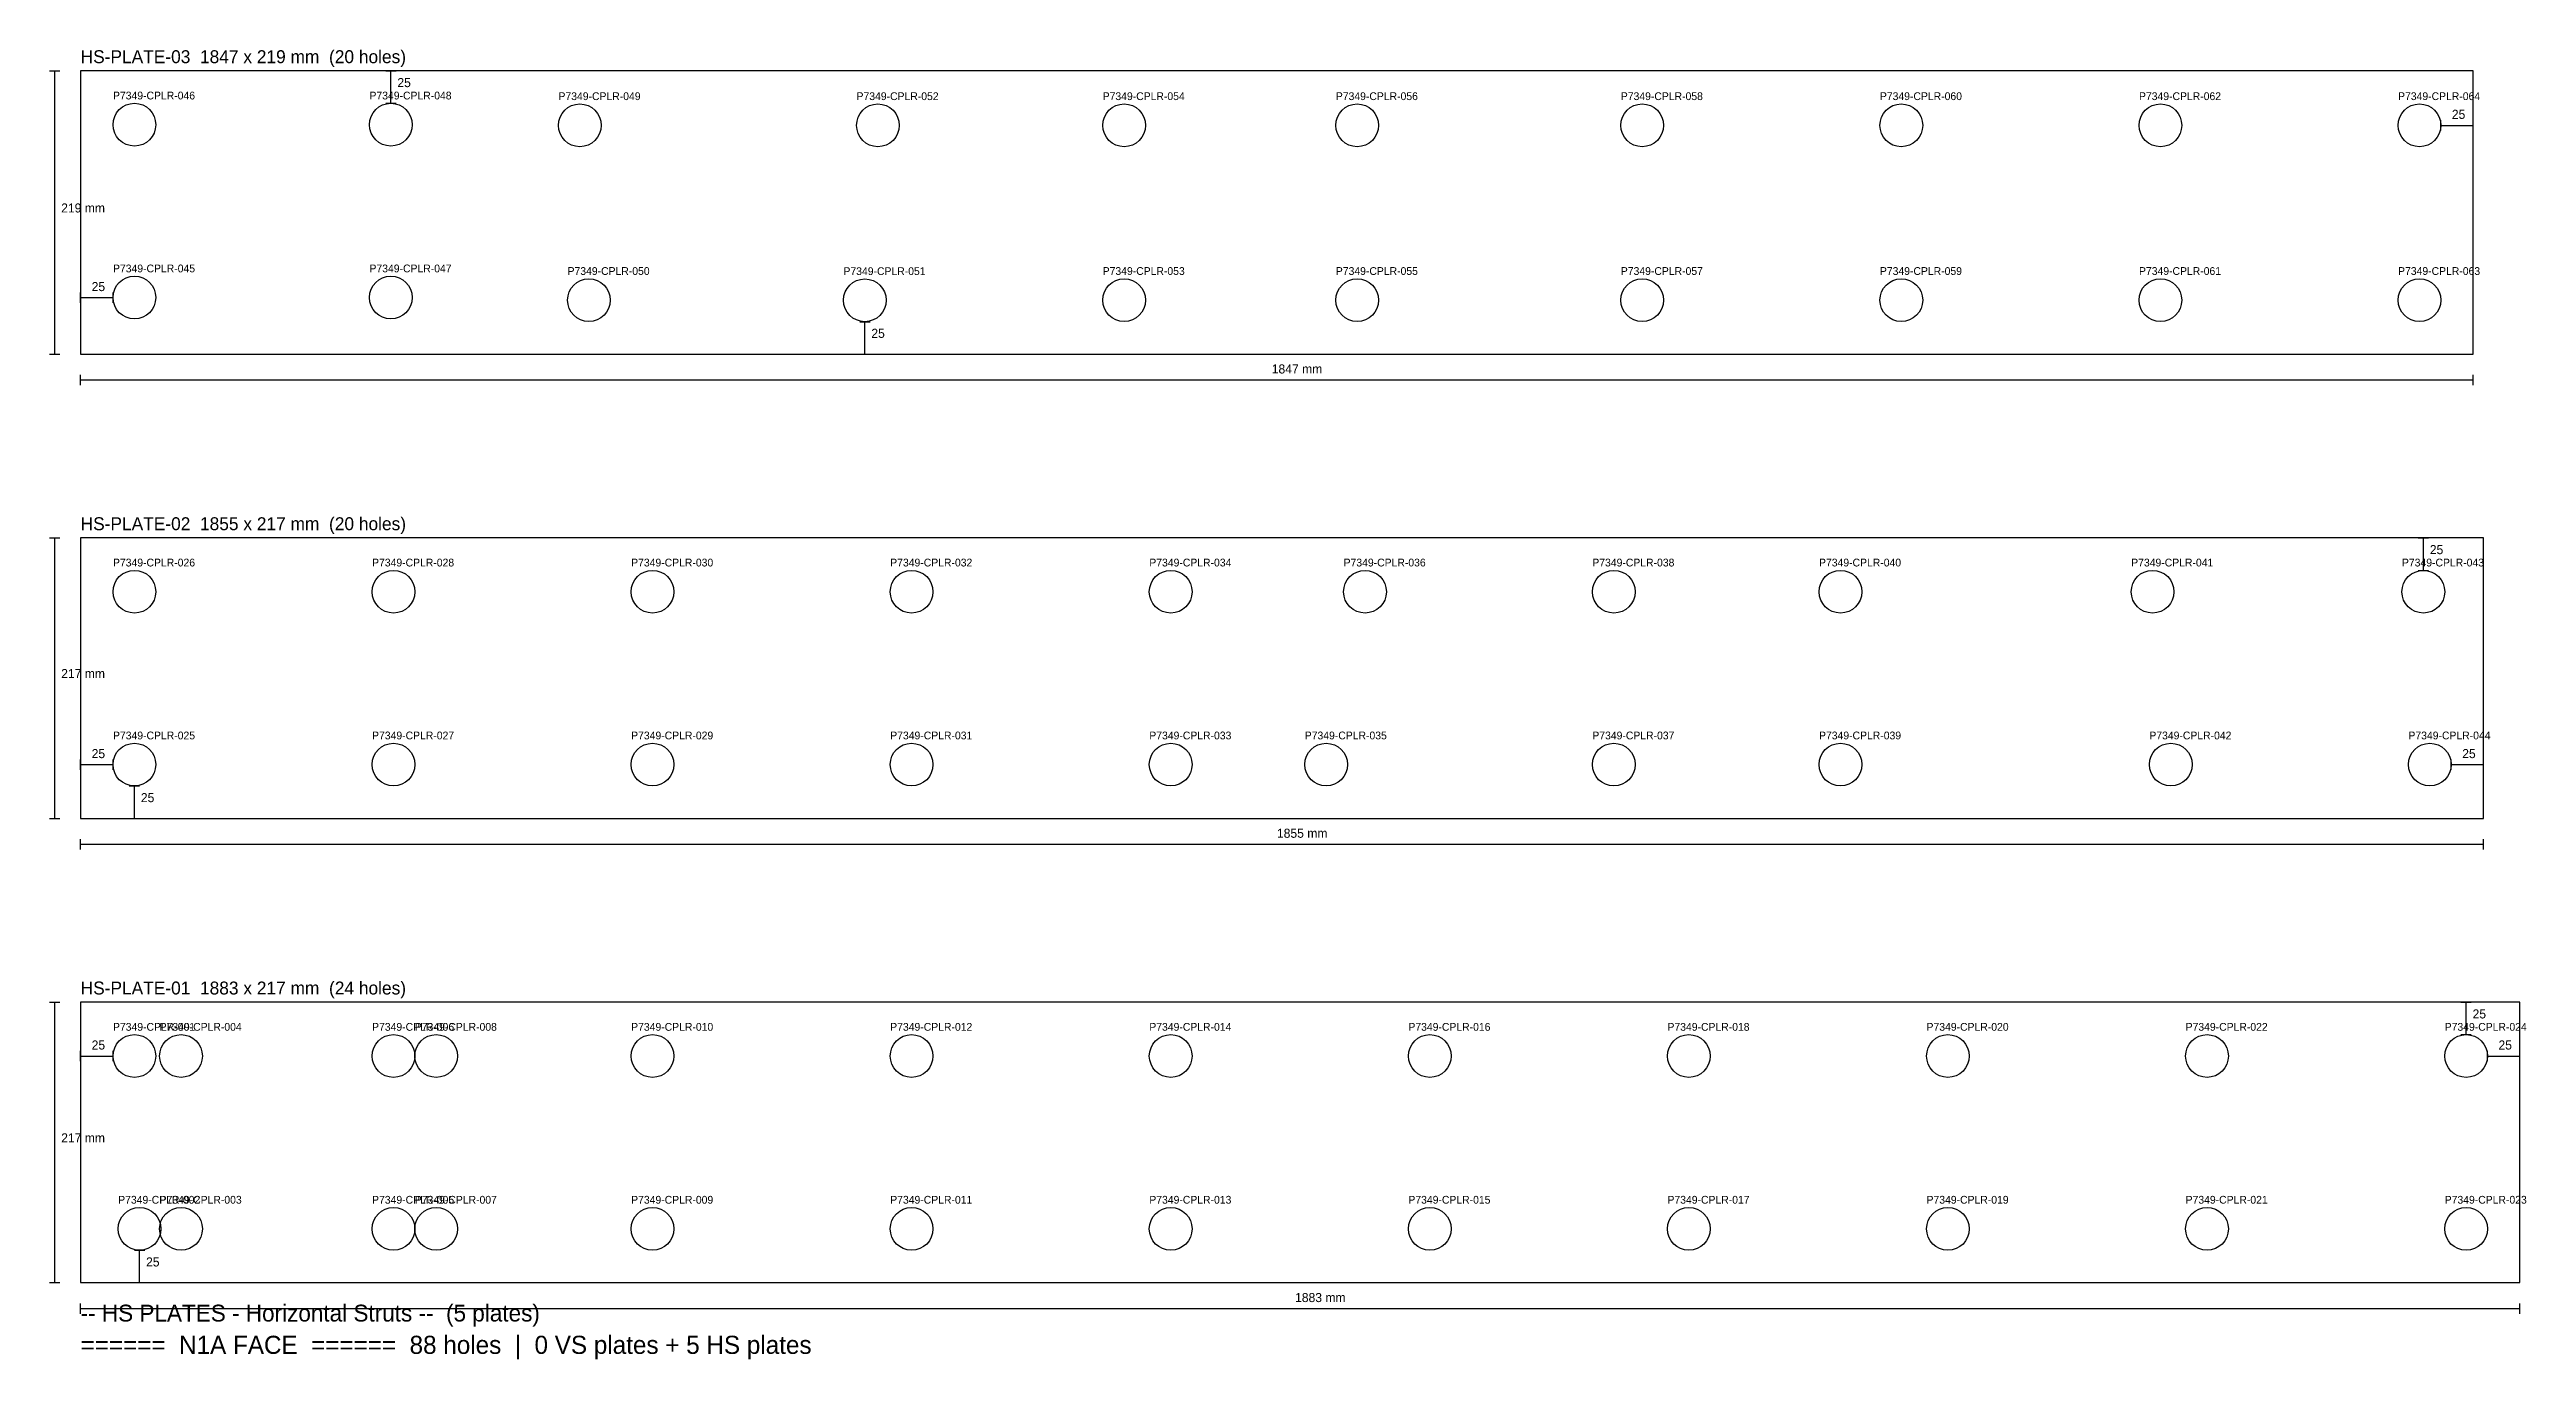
# Model space of a CAD drawing. Extents: x 56 to 1978, y 61 to 5964.
# Drawn here: x 56 to 1968, y 61 to 1072 of the extents above; entities that cross this region are included whole.
import ezdxf

# ---------------------------------------------------------------- set-up
doc = ezdxf.new("R2010")
doc.units = 0

msp = doc.modelspace()

# ---------------------------------------------------------------- texts
at = {"layer": 'DIMS'}
for s, p in [('25', (324.5, 1043.1)), ('25', (1910.5, 1018.6)), ('219 mm', (65, 946.3)), ('25', (88.5, 885.6)), ('25', (690.4, 849.5)), ('1847 mm', (999.5, 822)), ('25', (1893.5, 682.5)), ('217 mm', (65, 586.8)), ('25', (88.5, 525)), ('25', (1918.5, 525)), ('25', (126.5, 491)), ('1855 mm', (1003.5, 463.5)), ('25', (1926.5, 324)), ('25', (88.5, 300)), ('25', (1946.5, 300)), ('217 mm', (65, 228.3)), ('25', (130.5, 132.5)), ('1883 mm', (1017.5, 105))]:
    msp.add_text(s, height=7, dxfattribs=at).set_placement(p)
at = {"layer": 'TEXT'}
for s, height, p in [('HS-PLATE-03  1847 x 219 mm  (20 holes)', 10, (80, 1061.6)), ('P7349-CPLR-046', 6, (105, 1033.6)), ('P7349-CPLR-048', 6, (303, 1033.6)), ('P7349-CPLR-049', 6, (448.9, 1033.1)), ('P7349-CPLR-052', 6, (679, 1033.1)), ('P7349-CPLR-054', 6, (869, 1033.1)), ('P7349-CPLR-056', 6, (1049, 1033.1)), ('P7349-CPLR-058', 6, (1269, 1033.1)), ('P7349-CPLR-060', 6, (1469, 1033.1)), ('P7349-CPLR-062', 6, (1669, 1033.1)), ('P7349-CPLR-064', 6, (1869, 1033.1)), ('P7349-CPLR-045', 6, (105, 900.1)), ('P7349-CPLR-047', 6, (303, 900.1)), ('P7349-CPLR-050', 6, (455.9, 898.1)), ('P7349-CPLR-051', 6, (668.9, 898)), ('P7349-CPLR-053', 6, (869, 898.1)), ('P7349-CPLR-055', 6, (1049, 898.1)), ('P7349-CPLR-057', 6, (1269, 898.1)), ('P7349-CPLR-059', 6, (1469, 898.1)), ('P7349-CPLR-061', 6, (1669, 898.1)), ('P7349-CPLR-063', 6, (1869, 898.1)), ('HS-PLATE-02  1855 x 217 mm  (20 holes)', 10, (80, 701)), ('P7349-CPLR-026', 6, (105, 673)), ('P7349-CPLR-028', 6, (305, 673)), ('P7349-CPLR-030', 6, (505, 673)), ('P7349-CPLR-032', 6, (705, 673)), ('P7349-CPLR-034', 6, (905, 673)), ('P7349-CPLR-036', 6, (1055, 673)), ('P7349-CPLR-038', 6, (1247, 673)), ('P7349-CPLR-040', 6, (1422, 673)), ('P7349-CPLR-041', 6, (1663, 673)), ('P7349-CPLR-043', 6, (1872, 673)), ('P7349-CPLR-025', 6, (105, 539.5)), ('P7349-CPLR-027', 6, (305, 539.5)), ('P7349-CPLR-029', 6, (505, 539.5)), ('P7349-CPLR-031', 6, (705, 539.5)), ('P7349-CPLR-033', 6, (905, 539.5)), ('P7349-CPLR-035', 6, (1025, 539.5)), ('P7349-CPLR-037', 6, (1247, 539.5)), ('P7349-CPLR-039', 6, (1422, 539.5)), ('P7349-CPLR-042', 6, (1677, 539.5)), ('P7349-CPLR-044', 6, (1877, 539.5)), ('HS-PLATE-01  1883 x 217 mm  (24 holes)', 10, (80, 342.5)), ('P7349-CPLR-001', 6, (105, 314.5)), ('P7349-CPLR-004', 6, (141, 314.5)), ('P7349-CPLR-006', 6, (305, 314.5)), ('P7349-CPLR-008', 6, (338, 314.5)), ('P7349-CPLR-010', 6, (505, 314.5)), ('P7349-CPLR-012', 6, (705, 314.5)), ('P7349-CPLR-014', 6, (905, 314.5)), ('P7349-CPLR-016', 6, (1105, 314.5)), ('P7349-CPLR-018', 6, (1305, 314.5)), ('P7349-CPLR-020', 6, (1505, 314.5)), ('P7349-CPLR-022', 6, (1705, 314.5)), ('P7349-CPLR-024', 6, (1905, 314.5)), ('P7349-CPLR-002', 6, (109, 181)), ('P7349-CPLR-003', 6, (141, 181)), ('P7349-CPLR-005', 6, (305, 181)), ('P7349-CPLR-007', 6, (338, 181)), ('P7349-CPLR-009', 6, (505, 181)), ('P7349-CPLR-011', 6, (705, 181)), ('P7349-CPLR-013', 6, (905, 181)), ('P7349-CPLR-015', 6, (1105, 181)), ('P7349-CPLR-017', 6, (1305, 181)), ('P7349-CPLR-019', 6, (1505, 181)), ('P7349-CPLR-021', 6, (1705, 181)), ('P7349-CPLR-023', 6, (1905, 181)), ('-- HS PLATES - Horizontal Struts --  (5 plates)', 13, (80, 90)), ('======  N1A FACE  ======  88 holes  |  0 VS plates + 5 HS plates', 14, (80, 65))]:
    msp.add_text(s, height=height, dxfattribs=at).set_placement(p)

# ---------------------------------------------------------------- linework, layer by layer
at = {"layer": 'DIMS'}
for p, q in [((56, 1055.6), (64, 1055.6)), ((60, 837), (60, 1055.6)), ((315.5, 1055.6), (323.5, 1055.6)), ((319.5, 1030.6), (319.5, 1055.6)), ((315.5, 1030.6), (323.5, 1030.6)), ((1902, 1009.6), (1902, 1017.6)), ((1902, 1013.6), (1927, 1013.6)), ((1927, 1009.6), (1927, 1017.6)), ((80, 876.6), (80, 884.6)), ((80, 880.6), (105, 880.6)), ((105, 876.6), (105, 884.6)), ((681.4, 862), (689.4, 862)), ((685.4, 837), (685.4, 862)), ((56, 837), (64, 837)), ((681.4, 837), (689.4, 837)), ((80, 813), (80, 821)), ((80, 817), (1927, 817)), ((1927, 813), (1927, 821)), ((56, 695), (64, 695)), ((60, 478.5), (60, 695)), ((1884.5, 695), (1892.5, 695)), ((1888.5, 670), (1888.5, 695)), ((1884.5, 670), (1892.5, 670)), ((80, 516), (80, 524)), ((80, 520), (105, 520)), ((105, 516), (105, 524)), ((1910, 516), (1910, 524)), ((1910, 520), (1935, 520)), ((1935, 516), (1935, 524)), ((117.5, 503.5), (125.5, 503.5)), ((121.5, 478.5), (121.5, 503.5)), ((56, 478.5), (64, 478.5)), ((117.5, 478.5), (125.5, 478.5)), ((80, 454.5), (80, 462.5)), ((1935, 454.5), (1935, 462.5)), ((80, 458.5), (1935, 458.5)), ((56, 336.5), (64, 336.5)), ((60, 120), (60, 336.5)), ((1917.5, 336.5), (1925.5, 336.5)), ((1921.5, 311.5), (1921.5, 336.5)), ((1917.5, 311.5), (1925.5, 311.5)), ((80, 291), (80, 299)), ((80, 295), (105, 295)), ((105, 291), (105, 299)), ((1938, 291), (1938, 299)), ((1938, 295), (1963, 295)), ((1963, 291), (1963, 299)), ((121.5, 145), (129.5, 145)), ((125.5, 120), (125.5, 145)), ((56, 120), (64, 120)), ((121.5, 120), (129.5, 120)), ((80, 96), (80, 104)), ((80, 100), (1963, 100)), ((1963, 96), (1963, 104))]:
    msp.add_line(p, q, dxfattribs=at)
at = {"layer": 'HOLES'}
for centre in [(121.5, 1014.1), (319.5, 1014.1), (465.4, 1013.6), (695.5, 1013.6), (885.5, 1013.6), (1065.5, 1013.6), (1285.5, 1013.6), (1485.5, 1013.6), (1685.5, 1013.6), (1885.5, 1013.6), (121.5, 880.6), (319.5, 880.6), (472.4, 878.6), (685.4, 878.5), (885.5, 878.6), (1065.5, 878.6), (1285.5, 878.6), (1485.5, 878.6), (1685.5, 878.6), (1885.5, 878.6), (121.5, 653.5), (321.5, 653.5), (521.5, 653.5), (721.5, 653.5), (921.5, 653.5), (1071.5, 653.5), (1263.5, 653.5), (1438.5, 653.5), (1679.5, 653.5), (1888.5, 653.5), (121.5, 520), (321.5, 520), (521.5, 520), (721.5, 520), (921.5, 520), (1041.5, 520), (1263.5, 520), (1438.5, 520), (1693.5, 520), (1893.5, 520), (121.5, 295), (157.5, 295), (321.5, 295), (354.5, 295), (521.5, 295), (721.5, 295), (921.5, 295), (1121.5, 295), (1321.5, 295), (1521.5, 295), (1721.5, 295), (1921.5, 295), (125.5, 161.5), (157.5, 161.5), (321.5, 161.5), (354.5, 161.5), (521.5, 161.5), (721.5, 161.5), (921.5, 161.5), (1121.5, 161.5), (1321.5, 161.5), (1521.5, 161.5), (1721.5, 161.5), (1921.5, 161.5)]:
    msp.add_circle(centre, 16.5, dxfattribs=at)
at = {"layer": 'PLATE_OUTLINE'}
for p, q in [((1927, 1055.6), (80, 1055.6)), ((80, 1055.6), (80, 837)), ((1927, 837), (1927, 1055.6)), ((80, 837), (1927, 837)), ((1935, 695), (80, 695)), ((80, 695), (80, 478.5)), ((1935, 478.5), (1935, 695)), ((80, 478.5), (1935, 478.5)), ((1963, 336.5), (80, 336.5)), ((80, 336.5), (80, 120)), ((1963, 120), (1963, 336.5)), ((80, 120), (1963, 120))]:
    msp.add_line(p, q, dxfattribs=at)

msp.set_redraw_order([(e.dxf.handle, doc.entitydb.next_handle()) for e in msp.query("TEXT MTEXT ATTDEF DIMENSION ARC_DIMENSION")])  # texts and dimensions are drawn at this point

doc.saveas('drawing.dxf')
